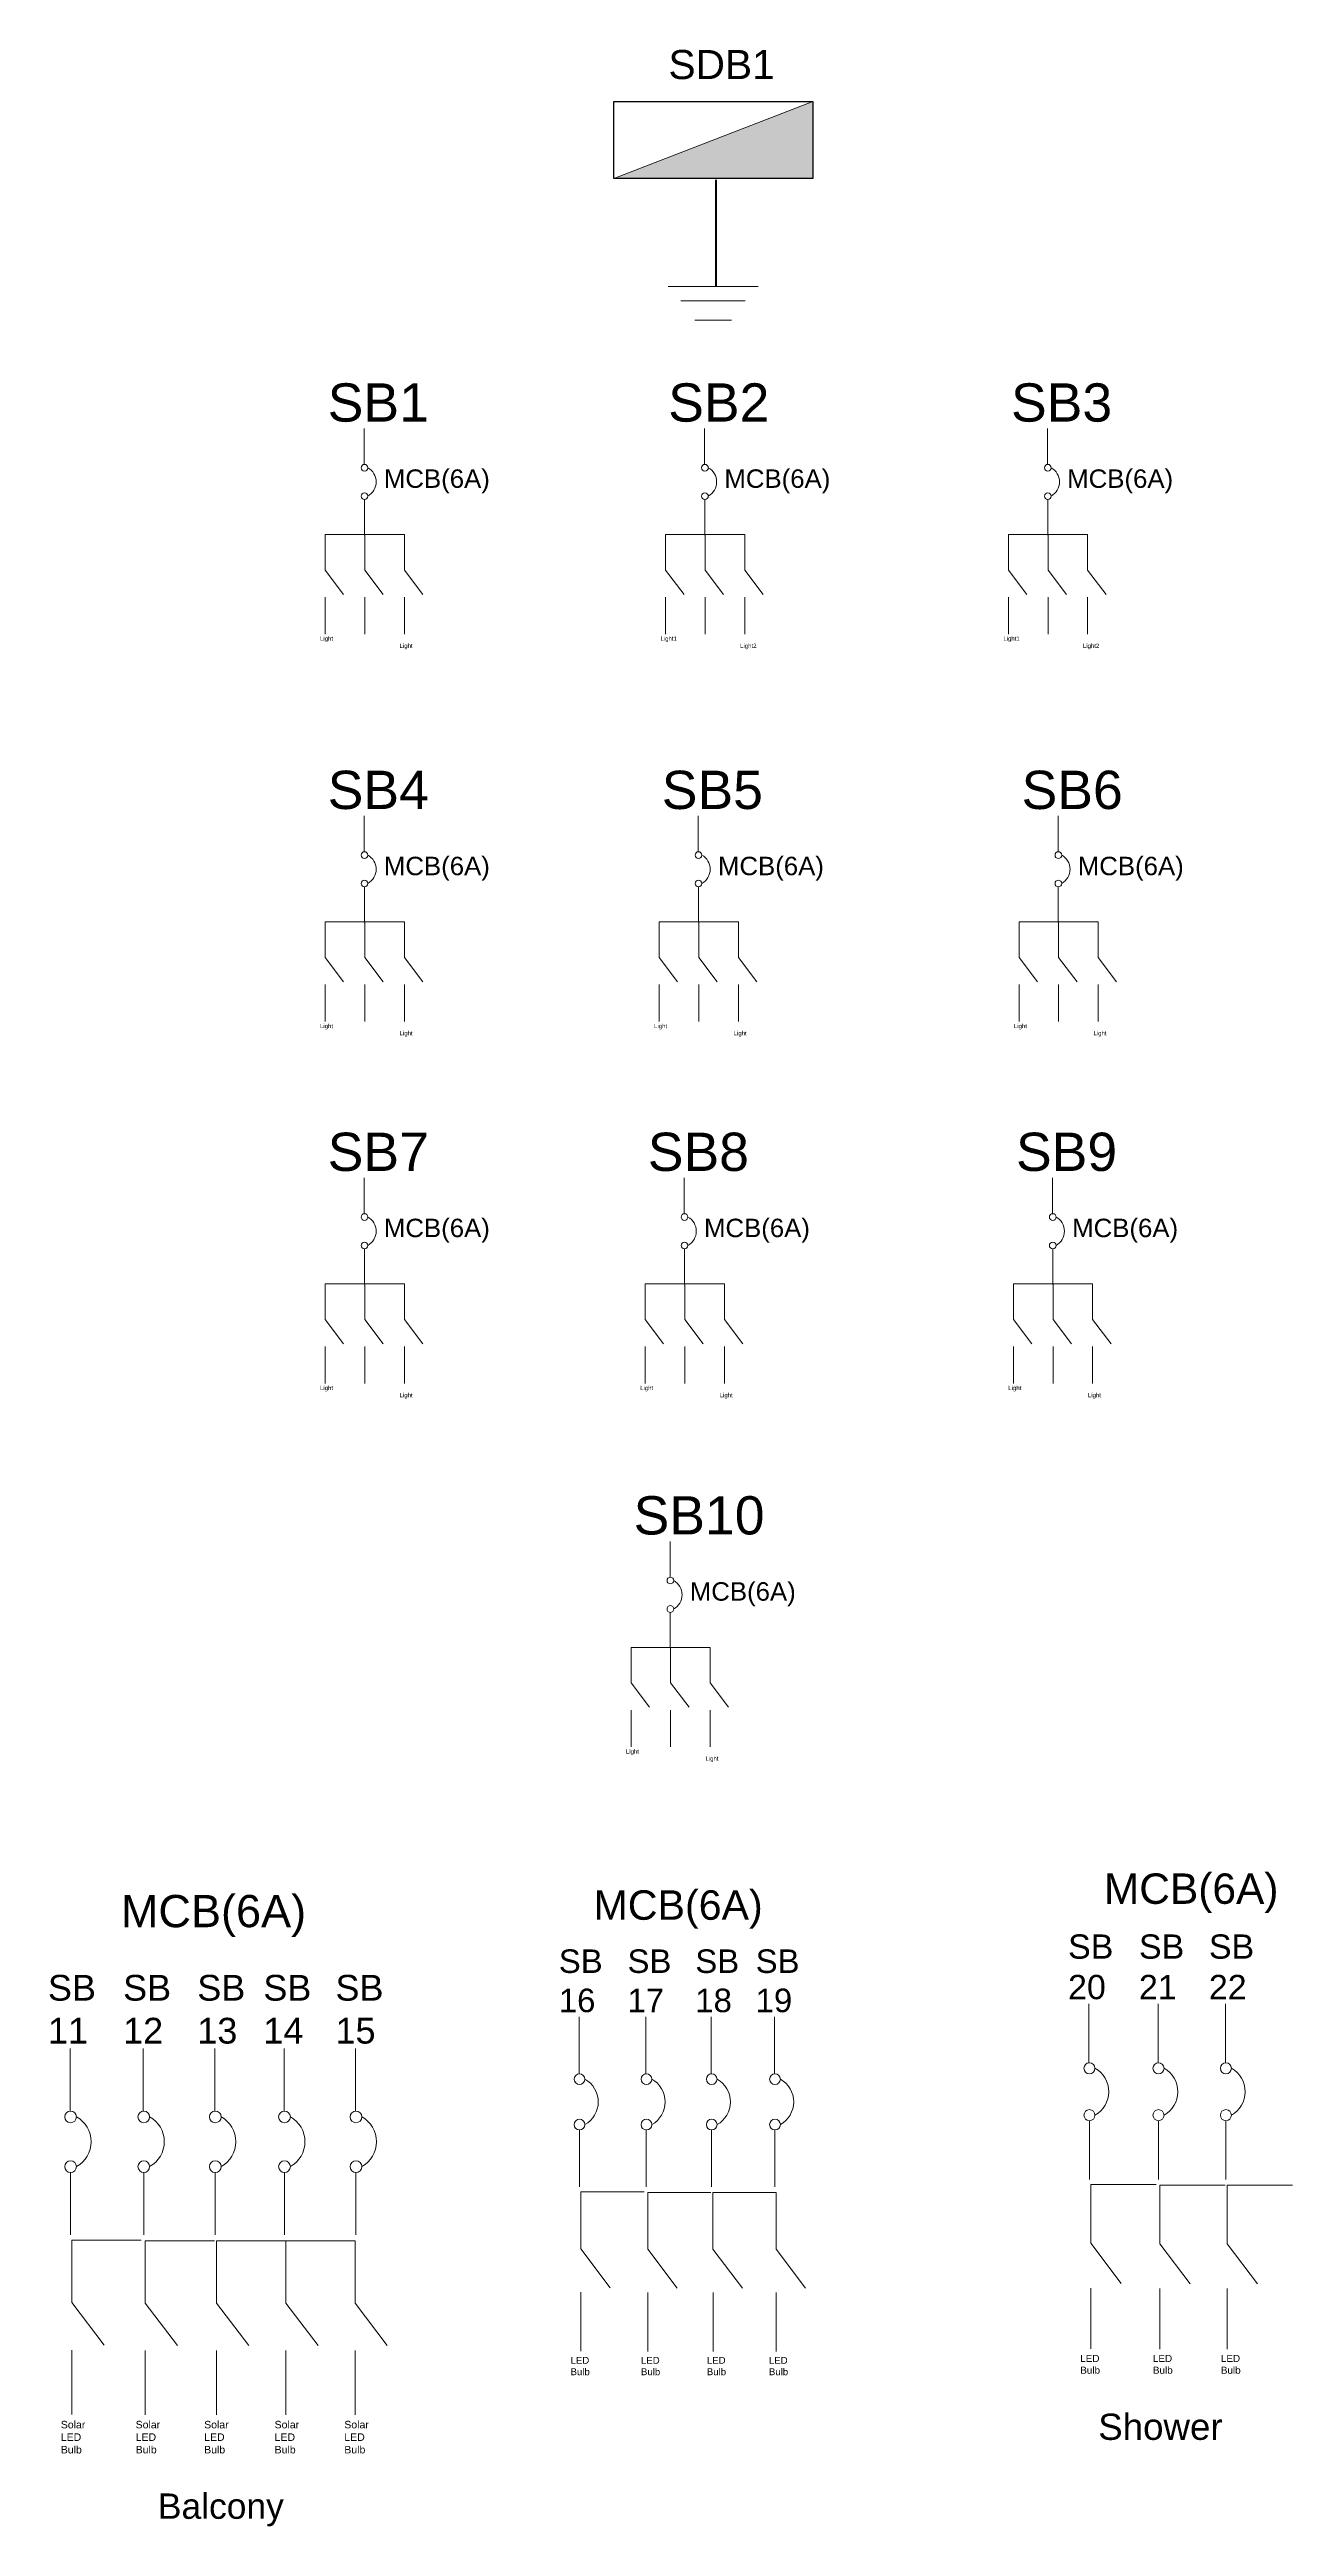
# Model space of a CAD drawing. Header units: inches. Extents: x -20263 to 10253, y -4567 to 3195.
# Drawn here: x 9252 to 10253, y -1308 to 686 of the extents above; entities that cross this region are included whole.
import ezdxf

# ---------------------------------------------------------------- set-up
doc = ezdxf.new("R2010")
doc.units = ezdxf.units.IN
doc.header["$MEASUREMENT"] = 0
doc.linetypes.add('ACAD_ISO02W100', pattern=[15, 12, -3])
doc.layers.add('column', color=1, linetype='Continuous', lineweight=50)
doc.layers.add('walll', color=7, linetype='Continuous', lineweight=30)
doc.styles.get("Standard").update_dxf_attribs({"font": 'arial.ttf'})

msp = doc.modelspace()

# ---------------------------------------------------------------- texts
at = {"color": 5, "lineweight": 20, "attachment_point": 1}
for s, width, gutter_width, insert, char_height in [('SDB1', 50.02246, 117.24, (9750.364, 686.052), 23.448), ('SB1', 53.46908, 154.238, (9476.034, 417.568), 30.8475), ('SB2', 53.46908, 154.238, (9750.145, 417.568), 30.8475), ('SB3', 53.46908, 154.238, (10026.136, 417.568), 30.8475), ('SB4', 53.46908, 154.238, (9476.034, 105.603), 30.8475), ('SB5', 53.46908, 154.238, (9744.972, 105.603), 30.8475), ('SB6', 53.46908, 154.238, (10034.667, 105.603), 30.8475), ('SB7', 53.46908, 154.238, (9476.034, -185.898), 30.8475), ('SB8', 53.46908, 154.238, (9733.721, -185.898), 30.8475), ('SB9', 53.46908, 154.238, (10030.142, -185.898), 30.8475), ('SB10', 53.46908, 154.238, (9722.304, -478.665), 30.8475), ('SB 20', 33.90033, 97.789, (10072.093, -831.592), 19.5579), ('SB 21', 33.90033, 97.789, (10129.164, -831.592), 19.5579), ('SB 22', 33.90033, 97.789, (10185.464, -831.592), 19.5579), ('SB 16', 32.85608, 94.777, (9662.095, -843.662), 18.9554), ('SB 17', 32.85608, 94.777, (9717.408, -843.662), 18.9554), ('SB 18', 32.85608, 94.777, (9771.974, -843.662), 18.9554), ('SB 19', 32.85608, 94.777, (9820.559, -843.662), 18.9554), ('SB 11', 35.95788, 103.725, (9250.792, -864.189), 20.7449), ('SB 12', 35.95788, 103.725, (9311.327, -864.189), 20.7449), ('SB 13', 35.95788, 103.725, (9371.044, -864.189), 20.7449), ('SB 14', 35.95788, 103.725, (9424.216, -864.189), 20.7449), ('SB 15', 35.95788, 103.725, (9482.297, -864.189), 20.7449)]:
    msp.add_mtext_dynamic_manual_height_columns(s, width=width, gutter_width=gutter_width, heights=[0], dxfattribs=dict(at, insert=insert, char_height=char_height))
at = {"color": 1, "lineweight": 20, "attachment_point": 1}
for s, width, gutter_width, heights, insert, char_height in [('MCB(6A)', 26.73454, 74.263, [0], (9521.277, 348.264), 14.8525), ('MCB(6A)', 26.73454, 74.263, [0], (9795.388, 348.264), 14.8525), ('MCB(6A)', 26.73454, 74.263, [0], (10071.379, 348.264), 14.8525), ('Light', 22.62154, 17.312, [16.62], (9469.864, 213.692), 3.4625), ('\\P Light', 14.39552, 17.312, [16.62], (9532.587, 213.706), 3.4625), ('Light1', 22.62154, 17.312, [16.62], (9743.976, 213.692), 3.4625), ('\\P Light2', 14.39552, 17.312, [16.62], (9806.699, 213.706), 3.4625), ('Light1', 22.62154, 17.312, [16.62], (10019.966, 213.692), 3.4625), ('\\P Light2', 14.39552, 17.312, [16.62], (10082.689, 213.706), 3.4625), ('MCB(6A)', 26.73454, 74.263, [0], (9521.277, 36.299), 14.8525), ('MCB(6A)', 26.73454, 74.263, [0], (9790.215, 36.299), 14.8525), ('MCB(6A)', 26.73454, 74.263, [0], (10079.91, 36.299), 14.8525), ('Light', 22.62154, 17.312, [16.62], (9469.864, -98.273), 3.4625), ('Light', 22.62154, 17.312, [16.62], (9738.803, -98.273), 3.4625), ('Light', 22.62154, 17.312, [16.62], (10028.497, -98.273), 3.4625), ('\\P Light', 14.39552, 17.312, [16.62], (9532.587, -98.259), 3.4625), ('\\P Light', 14.39552, 17.312, [16.62], (9801.526, -98.259), 3.4625), ('\\P Light', 14.39552, 17.312, [16.62], (10091.221, -98.259), 3.4625), ('MCB(6A)', 26.73454, 74.263, [0], (9521.277, -255.202), 14.8525), ('MCB(6A)', 26.73454, 74.263, [0], (9778.964, -255.202), 14.8525), ('MCB(6A)', 26.73454, 74.263, [0], (10075.385, -255.202), 14.8525), ('Light', 22.62154, 17.312, [16.62], (9469.864, -389.774), 3.4625), ('\\P Light', 14.39552, 17.312, [16.62], (9532.587, -389.76), 3.4625), ('Light', 22.62154, 17.312, [16.62], (9727.551, -389.774), 3.4625), ('\\P Light', 14.39552, 17.312, [16.62], (9790.275, -389.76), 3.4625), ('Light', 22.62154, 17.312, [16.62], (10023.973, -389.774), 3.4625), ('\\P Light', 14.39552, 17.312, [16.62], (10086.696, -389.76), 3.4625), ('MCB(6A)', 26.73454, 74.263, [0], (9767.547, -547.969), 14.8525), ('Light', 22.62154, 17.312, [16.62], (9716.134, -682.541), 3.4625), ('\\P Light', 14.39552, 17.312, [16.62], (9778.858, -682.528), 3.4625), ('MCB(6A)', 42.71291, 118.647, [0], (9689.999, -796.078), 23.7294), ('MCB(6A)', 44.07043, 122.418, [0], (10100.884, -782.496), 24.4836), ('MCB(6A)', 46.74524, 129.848, [0], (9309.52, -799.827), 25.9696), ('LED Bulb', 22.99926, 27.659, [26.553], (9671.573, -1171.841), 5.5319), ('LED Bulb', 22.99926, 27.659, [26.553], (9728.258, -1171.841), 5.5319), ('LED Bulb', 22.99926, 27.659, [26.553], (9781.287, -1171.841), 5.5319), ('LED Bulb', 22.99926, 27.659, [26.553], (9831.267, -1171.841), 5.5319), ('LED Bulb', 23.73023, 28.539, [27.397], (10081.872, -1170.201), 5.7077), ('LED Bulb', 23.73023, 28.539, [27.397], (10140.359, -1170.201), 5.7077), ('LED Bulb', 23.73023, 28.539, [27.397], (10195.073, -1170.201), 5.7077), ('\\P Shower', 122.88575, 105.696, [101.468], (10088.156, -1182.295), 21.1391), ('Solar LED Bulb', 25.17051, 30.271, [29.06], (9261.165, -1223.349), 6.05413), ('Solar LED Bulb', 25.17051, 30.271, [29.06], (9321.431, -1223.349), 6.05413), ('Solar LED Bulb', 25.17051, 30.271, [29.06], (9376.568, -1223.349), 6.05413), ('Solar LED Bulb', 25.17051, 30.271, [29.06], (9433.307, -1223.349), 6.05413), ('Solar LED Bulb', 25.17051, 30.271, [29.06], (9489.406, -1223.349), 6.05413), ('Balcony', 118.57045, 101.984, [97.905], (9339.322, -1281.857), 20.3968)]:
    msp.add_mtext_dynamic_manual_height_columns(s, width=width, gutter_width=gutter_width, heights=heights, dxfattribs=dict(at, insert=insert, char_height=char_height))

# ---------------------------------------------------------------- hatches: boundary and pattern name
at = {"layer": 'walll', "linetype": 'ACAD_ISO02W100', "lineweight": 20}
h = msp.add_hatch(color=7, dxfattribs=at)
h.dxf.hatch_style = 1
h.paths.add_polyline_path([(9866.52, 582.468), (9866.52, 644.585), (9706.448, 582.468)])

# ---------------------------------------------------------------- linework, layer by layer
at = {"color": 7, "lineweight": 20}
msp.add_line((9866.52, 644.585), (9706.448, 582.468), dxfattribs=at)
at = {"color": 1, "lineweight": 20}
for p, q in [((9505.394, 381.12), (9505.394, 352.456)), ((9779.506, 381.12), (9779.506, 352.456)), ((10055.496, 381.12), (10055.496, 352.456)), ((9505.575, 324.01), (9505.575, 295.346)), ((9779.687, 324.01), (9779.687, 295.346)), ((10055.677, 324.01), (10055.677, 295.346)), ((9473.977, 295.82), (9473.977, 267.156)), ((9473.977, 295.82), (9505.853, 295.82)), ((9505.853, 295.82), (9505.853, 267.156)), ((9505.853, 295.82), (9537.729, 295.82)), ((9537.729, 295.82), (9537.729, 267.156)), ((9748.089, 295.82), (9748.089, 267.156)), ((9748.089, 295.82), (9779.965, 295.82)), ((9779.965, 295.82), (9779.965, 267.156)), ((9779.965, 295.82), (9811.84, 295.82)), ((9811.84, 295.82), (9811.84, 267.156)), ((10024.079, 295.82), (10024.079, 267.156)), ((10024.079, 295.82), (10055.955, 295.82)), ((10055.955, 295.82), (10055.955, 267.156)), ((10055.955, 295.82), (10087.831, 295.82)), ((10087.831, 295.82), (10087.831, 267.156)), ((9473.977, 267.156), (9488.792, 247.548)), ((9505.853, 267.156), (9520.668, 247.548)), ((9537.729, 267.156), (9552.544, 247.548)), ((9748.089, 267.156), (9762.904, 247.548)), ((9779.965, 267.156), (9794.78, 247.548)), ((9811.84, 267.156), (9826.656, 247.548)), ((10024.079, 267.156), (10038.894, 247.548)), ((10055.955, 267.156), (10070.77, 247.548)), ((10087.831, 267.156), (10102.646, 247.548)), ((9473.979, 245.294), (9473.979, 215.617)), ((9505.855, 245.294), (9505.855, 215.617)), ((9537.731, 245.294), (9537.731, 215.617)), ((9748.091, 245.294), (9748.091, 215.617)), ((9779.967, 245.294), (9779.967, 215.617)), ((9811.842, 245.294), (9811.842, 215.617)), ((10024.081, 245.294), (10024.081, 215.617)), ((10055.957, 245.294), (10055.957, 215.617)), ((10087.833, 245.294), (10087.833, 215.617)), ((9505.394, 69.155), (9505.394, 40.492)), ((9774.332, 69.155), (9774.332, 40.492)), ((10064.027, 69.155), (10064.027, 40.492)), ((9505.575, 12.045), (9505.575, -16.619)), ((9774.514, 12.045), (9774.514, -16.619)), ((10064.208, 12.045), (10064.208, -16.619)), ((9473.977, -16.144), (9473.977, -44.808)), ((9473.977, -16.144), (9505.853, -16.144)), ((9505.853, -16.144), (9505.853, -44.808)), ((9505.853, -16.144), (9537.729, -16.144)), ((9537.729, -16.144), (9537.729, -44.808)), ((9742.916, -16.144), (9742.916, -44.808)), ((9742.916, -16.144), (9774.791, -16.144)), ((9774.791, -16.144), (9774.791, -44.808)), ((9774.791, -16.144), (9806.667, -16.144)), ((9806.667, -16.144), (9806.667, -44.808)), ((10032.61, -16.144), (10032.61, -44.808)), ((10032.61, -16.144), (10064.486, -16.144)), ((10064.486, -16.144), (10064.486, -44.808)), ((10064.486, -16.144), (10096.362, -16.144)), ((10096.362, -16.144), (10096.362, -44.808)), ((9473.977, -44.808), (9488.792, -64.417)), ((9505.853, -44.808), (9520.668, -64.417)), ((9537.729, -44.808), (9552.544, -64.417)), ((9742.916, -44.808), (9757.731, -64.417)), ((9774.791, -44.808), (9789.606, -64.417)), ((9806.667, -44.808), (9821.482, -64.417)), ((10032.61, -44.808), (10047.425, -64.417)), ((10064.486, -44.808), (10079.301, -64.417)), ((10096.362, -44.808), (10111.177, -64.417)), ((9473.979, -66.671), (9473.979, -96.348)), ((9505.855, -66.671), (9505.855, -96.348)), ((9537.731, -66.671), (9537.731, -96.348)), ((9742.918, -66.671), (9742.918, -96.348)), ((9774.793, -66.671), (9774.793, -96.348)), ((9806.669, -66.671), (9806.669, -96.348)), ((10032.612, -66.671), (10032.612, -96.348)), ((10064.488, -66.671), (10064.488, -96.348)), ((10096.364, -66.671), (10096.364, -96.348)), ((9505.394, -222.346), (9505.394, -251.01)), ((9763.081, -222.346), (9763.081, -251.01)), ((10059.503, -222.346), (10059.503, -251.01)), ((9505.575, -279.456), (9505.575, -308.12)), ((9763.262, -279.456), (9763.262, -308.12)), ((10059.684, -279.456), (10059.684, -308.12)), ((9473.977, -307.645), (9473.977, -336.309)), ((9473.977, -307.645), (9505.853, -307.645)), ((9505.853, -307.645), (9505.853, -336.309)), ((9505.853, -307.645), (9537.729, -307.645)), ((9537.729, -307.645), (9537.729, -336.309)), ((9731.664, -307.645), (9731.664, -336.309)), ((9731.664, -307.645), (9763.54, -307.645)), ((9763.54, -307.645), (9763.54, -336.309)), ((9763.54, -307.645), (9795.416, -307.645)), ((9795.416, -307.645), (9795.416, -336.309)), ((10028.086, -307.645), (10028.086, -336.309)), ((10028.086, -307.645), (10059.962, -307.645)), ((10059.962, -307.645), (10059.962, -336.309)), ((10059.962, -307.645), (10091.837, -307.645)), ((10091.837, -307.645), (10091.837, -336.309)), ((9473.977, -336.309), (9488.792, -355.918)), ((9505.853, -336.309), (9520.668, -355.918)), ((9537.729, -336.309), (9552.544, -355.918)), ((9731.664, -336.309), (9746.479, -355.918)), ((9763.54, -336.309), (9778.355, -355.918)), ((9795.416, -336.309), (9810.231, -355.918)), ((10028.086, -336.309), (10042.901, -355.918)), ((10059.962, -336.309), (10074.777, -355.918)), ((10091.837, -336.309), (10106.653, -355.918)), ((9473.979, -358.172), (9473.979, -387.849)), ((9505.855, -358.172), (9505.855, -387.849)), ((9537.731, -358.172), (9537.731, -387.849)), ((9731.666, -358.172), (9731.666, -387.849)), ((9763.542, -358.172), (9763.542, -387.849)), ((9795.418, -358.172), (9795.418, -387.849)), ((10028.088, -358.172), (10028.088, -387.849)), ((10059.964, -358.172), (10059.964, -387.849)), ((10091.839, -358.172), (10091.839, -387.849)), ((9751.664, -515.113), (9751.664, -543.777)), ((9751.845, -572.223), (9751.845, -600.887)), ((9720.247, -600.413), (9720.247, -629.077)), ((9720.247, -600.413), (9752.123, -600.413)), ((9752.123, -600.413), (9752.123, -629.077)), ((9752.123, -600.413), (9783.999, -600.413)), ((9783.999, -600.413), (9783.999, -629.077)), ((9720.247, -629.077), (9735.062, -648.685)), ((9752.123, -629.077), (9766.938, -648.685)), ((9783.999, -629.077), (9798.814, -648.685)), ((9720.249, -650.94), (9720.249, -680.617)), ((9752.125, -650.94), (9752.125, -680.617)), ((9784.001, -650.94), (9784.001, -680.617)), ((10088.915, -887.491), (10088.915, -934.742)), ((10144.489, -887.491), (10144.489, -934.742)), ((10198.73, -887.491), (10198.73, -934.742)), ((9678.399, -897.839), (9678.399, -943.635)), ((9732.261, -897.839), (9732.261, -943.635)), ((9784.831, -897.839), (9784.831, -943.635)), ((9835.758, -897.839), (9835.758, -943.635)), ((9268.635, -923.481), (9268.635, -973.599)), ((9327.582, -923.481), (9327.582, -973.599)), ((9385.115, -923.481), (9385.115, -973.599)), ((9440.85, -923.481), (9440.85, -973.599)), ((9498.382, -923.481), (9498.382, -973.599)), ((9678.688, -989.082), (9678.688, -1034.878)), ((9732.551, -989.082), (9732.551, -1034.878)), ((9785.12, -989.082), (9785.12, -1034.878)), ((9836.047, -989.082), (9836.047, -1034.878)), ((10089.214, -981.634), (10089.214, -1028.885)), ((10144.788, -981.634), (10144.788, -1028.885)), ((10199.028, -981.634), (10199.028, -1028.885)), ((9268.952, -1023.337), (9268.952, -1073.456)), ((9327.899, -1023.337), (9327.899, -1073.456)), ((9385.432, -1023.337), (9385.432, -1073.456)), ((9441.166, -1023.337), (9441.166, -1073.456)), ((9498.699, -1023.337), (9498.699, -1073.456)), ((10090.347, -1033.122), (10090.347, -1080.373)), ((10090.347, -1033.122), (10142.893, -1033.122)), ((10145.925, -1033.472), (10145.925, -1080.723)), ((10145.925, -1033.472), (10198.47, -1033.472)), ((10200.165, -1033.472), (10200.165, -1080.723)), ((10200.165, -1033.472), (10252.711, -1033.472)), ((9679.787, -1038.984), (9679.787, -1084.78)), ((9679.787, -1038.984), (9730.714, -1038.984)), ((9733.653, -1039.324), (9733.653, -1085.119)), ((9733.653, -1039.324), (9784.58, -1039.324)), ((9786.222, -1039.324), (9786.222, -1085.119)), ((9786.222, -1039.324), (9837.149, -1039.324)), ((9837.149, -1039.324), (9837.149, -1085.119)), ((9270.154, -1077.95), (9270.154, -1128.069)), ((9270.154, -1077.95), (9325.889, -1077.95)), ((9329.105, -1078.322), (9329.105, -1128.441)), ((9329.105, -1078.322), (9384.84, -1078.322)), ((9386.638, -1078.322), (9386.638, -1128.441)), ((9386.638, -1078.322), (9442.372, -1078.322)), ((9442.372, -1078.322), (9442.372, -1128.441)), ((9442.372, -1078.322), (9498.107, -1078.322)), ((9498.107, -1078.322), (9498.107, -1128.441)), ((9679.787, -1084.78), (9703.457, -1116.107)), ((9733.653, -1085.119), (9757.322, -1116.447)), ((9786.222, -1085.119), (9809.892, -1116.447)), ((9837.149, -1085.119), (9860.819, -1116.447)), ((10090.347, -1080.373), (10114.769, -1112.696)), ((10145.925, -1080.723), (10170.347, -1113.046)), ((10200.165, -1080.723), (10224.587, -1113.046)), ((10090.351, -1116.412), (10090.351, -1165.333)), ((10145.928, -1116.762), (10145.928, -1165.683)), ((10200.169, -1116.762), (10200.169, -1165.683)), ((9270.154, -1128.069), (9296.058, -1162.354)), ((9329.105, -1128.441), (9355.009, -1162.725)), ((9386.638, -1128.441), (9412.542, -1162.725)), ((9442.372, -1128.441), (9468.276, -1162.725)), ((9498.107, -1128.441), (9524.011, -1162.725)), ((9679.79, -1119.709), (9679.79, -1167.123)), ((9733.656, -1120.048), (9733.656, -1167.462)), ((9786.226, -1120.048), (9786.226, -1167.462)), ((9837.153, -1120.048), (9837.153, -1167.462)), ((9270.158, -1166.296), (9270.158, -1218.186)), ((9329.109, -1166.667), (9329.109, -1218.557)), ((9386.641, -1166.667), (9386.641, -1218.557)), ((9442.376, -1166.667), (9442.376, -1218.557)), ((9498.111, -1166.667), (9498.111, -1218.557))]:
    msp.add_line(p, q, dxfattribs=at)
at = {"color": 7, "lineweight": -3}
msp.add_lwpolyline([(9706.448, 644.585), (9866.52, 644.585), (9866.52, 582.468), (9706.448, 582.468)], close=True, dxfattribs=at)
at = {"color": 1, "lineweight": 20}
for centre, radius in [((9505.627, 349.625), 2.695), ((9779.738, 349.625), 2.695), ((10055.729, 349.625), 2.695), ((9505.627, 326.72), 2.695), ((9779.738, 326.72), 2.695), ((10055.729, 326.72), 2.695), ((9505.627, 37.661), 2.695), ((9774.565, 37.661), 2.695), ((10064.26, 37.661), 2.695), ((9505.627, 14.755), 2.695), ((9774.565, 14.755), 2.695), ((10064.26, 14.755), 2.695), ((9505.627, -253.84), 2.695), ((9763.314, -253.84), 2.695), ((10059.735, -253.84), 2.695), ((9505.627, -276.746), 2.695), ((9763.314, -276.746), 2.695), ((10059.735, -276.746), 2.695), ((9751.897, -546.608), 2.695), ((9751.897, -569.513), 2.695), ((10089.299, -939.408), 4.442), ((10144.873, -939.408), 4.442), ((10199.113, -939.408), 4.442), ((9678.771, -948.158), 4.305), ((9732.633, -948.158), 4.305), ((9785.203, -948.158), 4.305), ((9836.13, -948.158), 4.305), ((9269.042, -978.549), 4.712), ((9327.989, -978.549), 4.712), ((9385.522, -978.549), 4.712), ((9441.256, -978.549), 4.712), ((9498.789, -978.549), 4.712), ((10089.299, -977.166), 4.442), ((10144.873, -977.166), 4.442), ((10199.113, -977.166), 4.442), ((9678.771, -984.753), 4.305), ((9732.633, -984.753), 4.305), ((9785.203, -984.753), 4.305), ((9836.13, -984.753), 4.305), ((9269.042, -1018.599), 4.712), ((9327.989, -1018.599), 4.712), ((9385.522, -1018.599), 4.712), ((9441.256, -1018.599), 4.712), ((9498.789, -1018.599), 4.712)]:
    msp.add_circle(centre, radius, dxfattribs=at)
for centre, radius in [((9501.962, 338.173), 13.1), ((9776.074, 338.173), 13.1), ((10052.064, 338.173), 13.1), ((9501.962, 26.208), 13.1), ((9770.901, 26.208), 13.1), ((10060.596, 26.208), 13.1), ((9501.962, -265.293), 13.1), ((9759.65, -265.293), 13.1), ((10056.071, -265.293), 13.1), ((9748.233, -558.061), 13.1), ((9672.917, -966.455), 20.929), ((9726.779, -966.455), 20.929), ((9779.348, -966.455), 20.929), ((9830.275, -966.455), 20.929), ((10083.258, -958.287), 21.594), ((10138.833, -958.287), 21.594), ((10193.073, -958.287), 21.594), ((9262.635, -998.574), 22.905), ((9321.582, -998.574), 22.905), ((9379.115, -998.574), 22.905), ((9434.85, -998.574), 22.905), ((9492.382, -998.574), 22.905)]:
    msp.add_arc(centre, radius, 299.040801, 60.959199, dxfattribs=at)
at = {"layer": 'column', "color": 244, "true_color": 0x991b1e}
msp.add_line((9788.728, 495.665), (9788.728, 581.52), dxfattribs=at)
at = {"layer": 'walll', "color": 7, "linetype": 'Continuous', "lineweight": 20}
for p, q in [((9786.455, 495.665), (9750.158, 495.665)), ((9750.158, 495.665), (9822.523, 495.665)), ((9760.289, 483.941), (9812.03, 483.941)), ((9771.506, 468.403), (9801.175, 468.403))]:
    msp.add_line(p, q, dxfattribs=at)

msp.set_redraw_order([(e.dxf.handle, doc.entitydb.next_handle()) for e in msp.query("TEXT MTEXT ATTDEF DIMENSION ARC_DIMENSION")])  # texts and dimensions are drawn at this point

doc.saveas('drawing.dxf')
